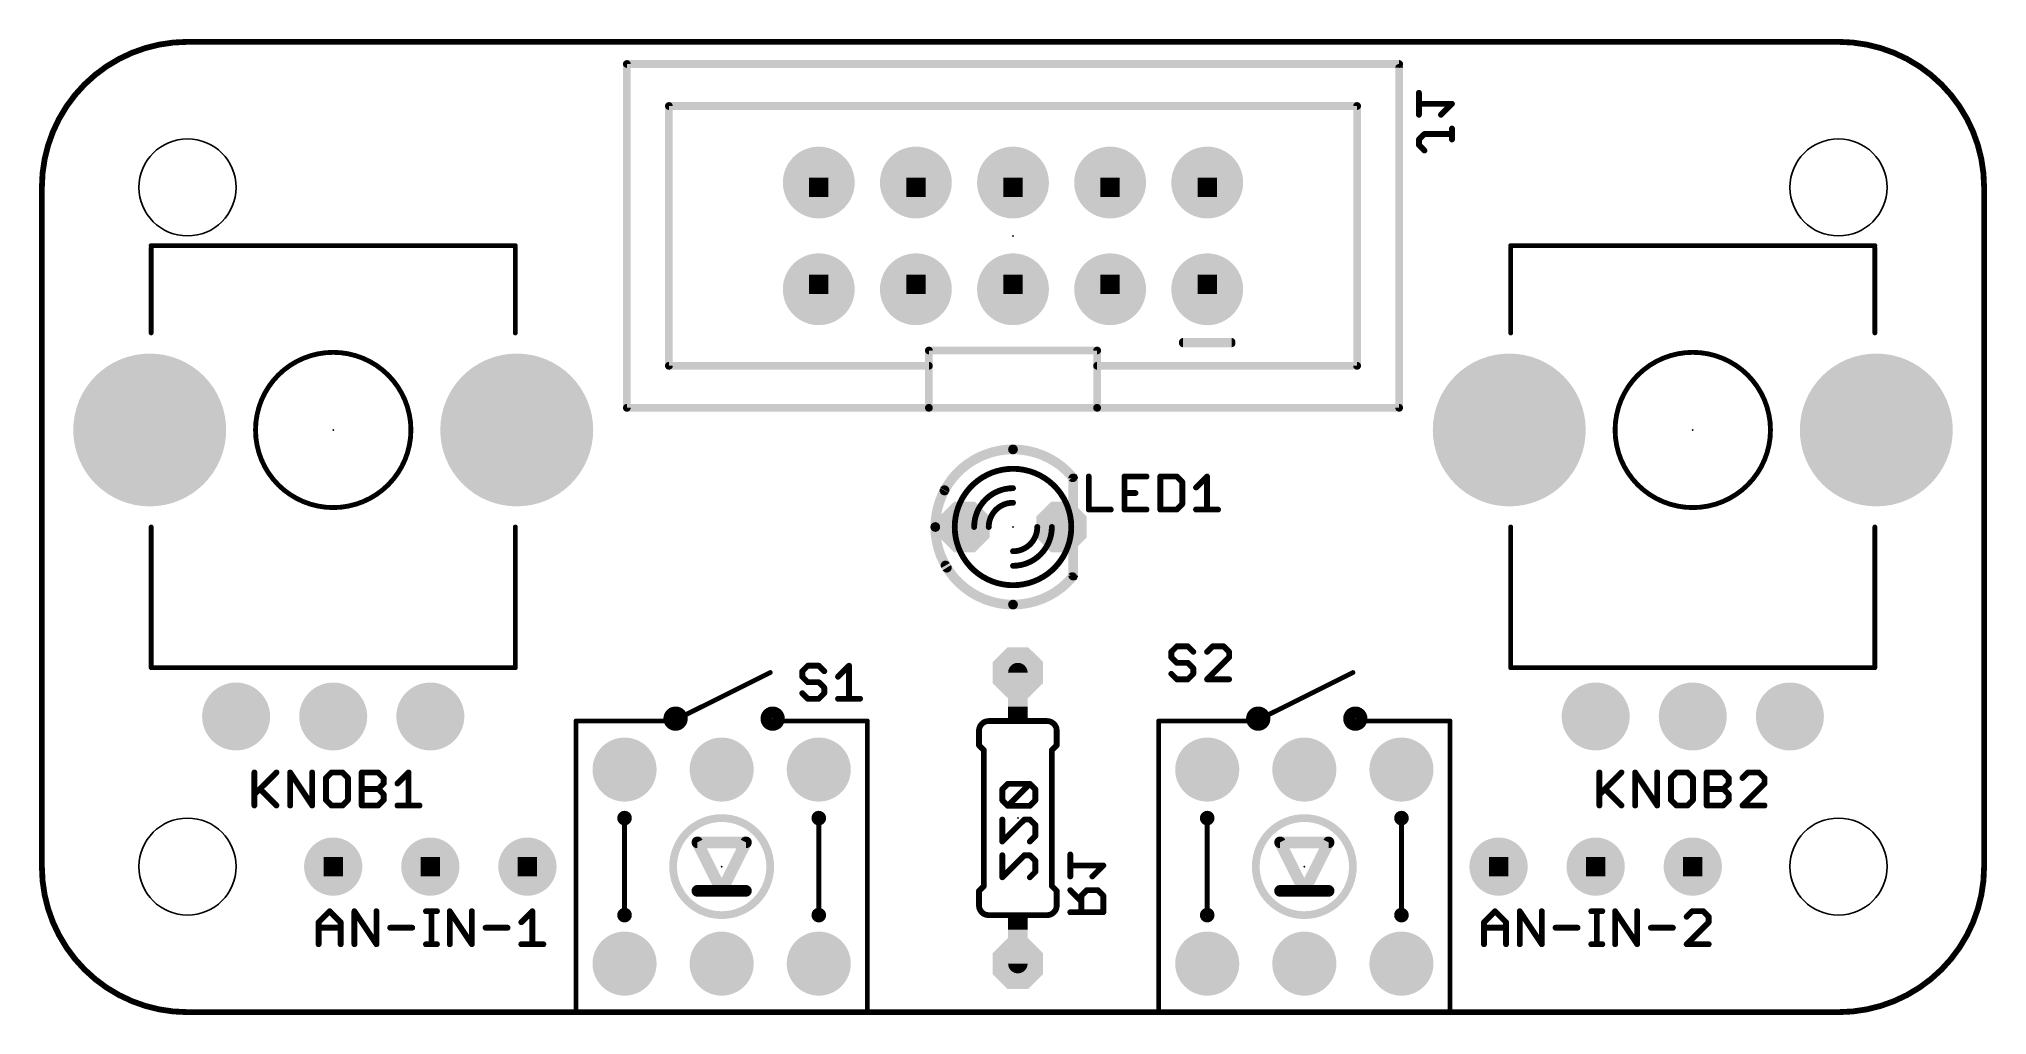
# Model space of a CAD drawing. Extents: x -0.1 to 50.9, y -0.1 to 25.5.
import ezdxf

# ---------------------------------------------------------------- set-up
doc = ezdxf.new("R2010")
doc.units = 0
for name, color, linetype in [('17', 94, 'CONTINUOUS'), ('20', 178, 'CONTINUOUS'), ('21', 250, 'CONTINUOUS'), ('22', 250, 'CONTINUOUS'), ('23', 178, 'CONTINUOUS'), ('24', 178, 'CONTINUOUS'), ('25', 250, 'CONTINUOUS'), ('26', 250, 'CONTINUOUS'), ('28', 250, 'CONTINUOUS'), ('51', 250, 'CONTINUOUS'), ('52', 250, 'CONTINUOUS')]:
    doc.layers.add(name, color=color, linetype=linetype)

# ---------------------------------------------------------------- blocks, each defined once
blk = doc.blocks.new('RECT')
blk.add_solid([(-0.5, -0.5), (0.5, -0.5), (-0.5, 0.5), (0.5, 0.5)])
blk = doc.blocks.new('ROUNDP')
at = {"const_width": 0.5}
blk.add_lwpolyline([(0, -0.25, 1), (0, 0.25, 1), (0, -0.25)], format="xyb", dxfattribs=at)
blk = doc.blocks.new('OCTAGONP')
at = {"const_width": 0.5}
blk.add_lwpolyline([(-0.25, -0.1036), (-0.25, 0.1036), (-0.1036, 0.25), (0.1036, 0.25), (0.25, 0.1036), (0.25, -0.1036), (0.1036, -0.25), (-0.1036, -0.25), (-0.25, -0.1036), (-0.25, 0.1036)], dxfattribs=at)

msp = doc.modelspace()

# ---------------------------------------------------------------- linework, layer by layer
at = {"layer": '20'}
for points, const_width in [([(3.81, 25.4, 0.4142), (0, 21.59)], 0.1524), ([(3.81, 25.4381, 1), (3.81, 25.3619)], 0.0762), ([(3.81, 25.3619, 1), (3.81, 25.4381)], 0.0762), ([(46.99, 25.4381, 1), (46.99, 25.3619)], 0.0762), ([(46.99, 25.3619, 1), (46.99, 25.4381)], 0.0762), ([(50.8, 21.59, 0.4142), (46.99, 25.4)], 0.1524), ([(0.0381, 21.59, 1), (-0.0381, 21.59)], 0.0762), ([(-0.0381, 21.59, 1), (0.0381, 21.59)], 0.0762), ([(50.8381, 21.59, 1), (50.7619, 21.59)], 0.0762), ([(50.7619, 21.59, 1), (50.8381, 21.59)], 0.0762), ([(0, 3.81, 0.4142), (3.81, 0)], 0.1524), ([(0.0381, 3.81, 1), (-0.0381, 3.81)], 0.0762), ([(-0.0381, 3.81, 1), (0.0381, 3.81)], 0.0762), ([(46.99, 0, 0.4142), (50.8, 3.81)], 0.1524), ([(50.8381, 3.81, 1), (50.7619, 3.81)], 0.0762), ([(50.7619, 3.81, 1), (50.8381, 3.81)], 0.0762), ([(3.81, 0.0381, 1), (3.81, -0.0381)], 0.0762), ([(3.81, -0.0381, 1), (3.81, 0.0381)], 0.0762), ([(46.99, 0.0381, 1), (46.99, -0.0381)], 0.0762), ([(46.99, -0.0381, 1), (46.99, 0.0381)], 0.0762)]:
    msp.add_lwpolyline(points, format="xyb", dxfattribs=dict(at, const_width=const_width))
at = {"layer": '20', "const_width": 0.1524}
for points in [[(46.99, 25.4), (3.81, 25.4)], [(0, 21.59), (0, 3.81)], [(50.8, 3.81), (50.8, 21.59)], [(3.81, 0), (46.99, 0)]]:
    msp.add_lwpolyline(points, dxfattribs=at)
at = {"layer": '20'}
for centre in [(3.81, 21.59), (46.99, 21.59), (3.81, 3.81), (46.99, 3.81)]:
    msp.add_circle(centre, 1.27, dxfattribs=at)
at = {"layer": '21'}
for points, const_width in [([(2.8893, 20.0025, 1), (2.8257, 20.0025)], 0.0635), ([(2.8575, 20.0978, 1), (2.8575, 20.0343)], 0.0635), ([(12.4143, 20.0025, 1), (12.3507, 20.0025)], 0.0635), ([(12.3825, 20.0343, 1), (12.3825, 20.0978)], 0.0635), ([(38.4175, 20.0978, 1), (38.4175, 20.0343)], 0.0635), ([(38.4493, 20.0025, 1), (38.3858, 20.0025)], 0.0635), ([(47.9743, 20.0025, 1), (47.9108, 20.0025)], 0.0635), ([(47.9425, 20.0343, 1), (47.9425, 20.0978)], 0.0635), ([(2.8257, 17.78, 1), (2.8893, 17.78)], 0.0635), ([(7.62, 13.208, 1), (7.62, 17.272, 1), (7.62, 13.208)], 0.127), ([(12.3507, 17.78, 1), (12.4143, 17.78)], 0.0635), ([(29.845, 17.5578, 1), (29.845, 17.4562)], 0.1016), ([(31.115, 17.4562, 1), (31.115, 17.5578)], 0.1016), ([(38.3858, 17.78, 1), (38.4493, 17.78)], 0.0635), ([(43.18, 13.208, 1), (43.18, 17.272, 1), (43.18, 13.208)], 0.127), ([(47.9108, 17.78, 1), (47.9743, 17.78)], 0.0635), ([(25.4, 14.732, 0.277), (23.6071, 13.6562)], 0.254), ([(26.961, 14.0009, 0.2226), (25.4, 14.732)], 0.254), ([(25.4, 14.7955, 1), (25.4, 14.6685)], 0.127), ([(25.4, 14.6685, 1), (25.4, 14.7955)], 0.127), ([(25.4, 14.224, 0.2361), (24.1808, 13.6144)], 0.1524), ([(26.6401, 13.5858, 0.2422), (25.4, 14.224)], 0.1524), ([(25.4, 14.2621, 1), (25.4, 14.1859)], 0.0762), ([(25.4, 14.1859, 1), (25.4, 14.2621)], 0.0762), ([(26.9122, 13.9602, 1), (27.0098, 14.0416)], 0.127), ([(23.5511, 13.6861, 1), (23.6631, 13.6263)], 0.127), ([(24.1503, 13.6373, 1), (24.2113, 13.5915)], 0.0762), ([(26.6091, 13.5637, 1), (26.6711, 13.6079)], 0.0762), ([(2.8893, 12.7, 1), (2.8257, 12.7)], 0.0635), ([(12.4143, 12.7, 1), (12.3507, 12.7)], 0.0635), ([(38.4493, 12.7, 1), (38.3858, 12.7)], 0.0635), ([(47.9743, 12.7, 1), (47.9108, 12.7)], 0.0635), ([(23.6357, 11.6918, 0.2691), (25.4, 10.668)], 0.254), ([(23.6908, 11.7233, 1), (23.5806, 11.6603)], 0.127), ([(24.197, 11.7644, 0.2315), (25.4, 11.176)], 0.1524), ([(24.2271, 11.7878, 1), (24.1669, 11.741)], 0.0762), ([(25.4, 11.176, 0.2315), (26.603, 11.7644)], 0.1524), ([(26.6331, 11.741, 1), (26.5729, 11.7878)], 0.0762), ([(25.4, 10.668, 0.2206), (26.9512, 11.3874)], 0.254), ([(25.4, 11.2141, 1), (25.4, 11.1379)], 0.0762), ([(25.4, 11.1379, 1), (25.4, 11.2141)], 0.0762), ([(26.9997, 11.3464, 1), (26.9027, 11.4284)], 0.127), ([(25.4, 10.7315, 1), (25.4, 10.6045)], 0.127), ([(25.4, 10.6045, 1), (25.4, 10.7315)], 0.127), ([(2.8257, 9.017, 1), (2.8893, 9.017)], 0.0635), ([(2.8575, 9.0488, 1), (2.8575, 8.9853)], 0.0635), ([(12.3507, 9.017, 1), (12.4143, 9.017)], 0.0635), ([(12.3825, 8.9853, 1), (12.3825, 9.0488)], 0.0635), ([(19.0642, 8.8616, 1), (19.0358, 8.9184)], 0.0635), ([(34.3042, 8.8616, 1), (34.2758, 8.9184)], 0.0635), ([(38.4175, 9.0488, 1), (38.4175, 8.9853)], 0.0635), ([(38.3858, 9.017, 1), (38.4493, 9.017)], 0.0635), ([(47.9108, 9.017, 1), (47.9743, 9.017)], 0.0635), ([(47.9425, 8.9853, 1), (47.9425, 9.0488)], 0.0635), ([(14.0018, 7.62, 1), (13.9383, 7.62)], 0.0635), ([(13.97, 7.6517, 1), (13.97, 7.5883)], 0.0635), ([(16.574, 7.5306, 1), (16.574, 7.8354, 1), (16.574, 7.5306)], 0.3302), ([(16.4958, 7.6484, 1), (16.5242, 7.5916)], 0.0635), ([(16.51, 7.5883, 1), (16.51, 7.6517)], 0.0635), ([(19.114, 7.5306, 1), (19.114, 7.8354, 1), (19.114, 7.5306)], 0.3302), ([(19.05, 7.6517, 1), (19.05, 7.5883)], 0.0635), ([(21.6217, 7.62, 1), (21.5583, 7.62)], 0.0635), ([(21.59, 7.5883, 1), (21.59, 7.6517)], 0.0635), ([(29.2417, 7.62, 1), (29.1783, 7.62)], 0.0635), ([(29.21, 7.6517, 1), (29.21, 7.5883)], 0.0635), ([(31.814, 7.5306, 1), (31.814, 7.8354, 1), (31.814, 7.5306)], 0.3302), ([(31.7358, 7.6484, 1), (31.7642, 7.5916)], 0.0635), ([(31.75, 7.5883, 1), (31.75, 7.6517)], 0.0635), ([(34.354, 7.5306, 1), (34.354, 7.8354, 1), (34.354, 7.5306)], 0.3302), ([(34.29, 7.6517, 1), (34.29, 7.5883)], 0.0635), ([(36.8618, 7.62, 1), (36.7982, 7.62)], 0.0635), ([(36.83, 7.5883, 1), (36.83, 7.6517)], 0.0635), ([(15.24, 4.953, 1), (15.24, 5.207, 1), (15.24, 4.953)], 0.127), ([(15.2718, 5.08, 1), (15.2082, 5.08)], 0.0635), ([(17.78, 2.54, 1), (17.78, 5.08, 1), (17.78, 2.54)], 0.2032), ([(20.32, 4.953, 1), (20.32, 5.207, 1), (20.32, 4.953)], 0.127), ([(20.3517, 5.08, 1), (20.2883, 5.08)], 0.0635), ([(30.48, 4.953, 1), (30.48, 5.207, 1), (30.48, 4.953)], 0.127), ([(30.5117, 5.08, 1), (30.4483, 5.08)], 0.0635), ([(33.02, 2.54, 1), (33.02, 5.08, 1), (33.02, 2.54)], 0.2032), ([(35.56, 4.953, 1), (35.56, 5.207, 1), (35.56, 4.953)], 0.127), ([(35.5918, 5.08, 1), (35.5282, 5.08)], 0.0635), ([(17.145, 4.5212, 1), (17.145, 4.3688)], 0.1524), ([(17.2132, 4.4791, 1), (17.0768, 4.4109)], 0.1524), ([(18.4832, 4.4109, 1), (18.3468, 4.4791)], 0.1524), ([(18.415, 4.3688, 1), (18.415, 4.5212)], 0.1524), ([(32.385, 4.5212, 1), (32.385, 4.3688)], 0.1524), ([(32.4532, 4.4791, 1), (32.3168, 4.4109)], 0.1524), ([(33.7232, 4.4109, 1), (33.5868, 4.4791)], 0.1524), ([(33.655, 4.3688, 1), (33.655, 4.5212)], 0.1524), ([(17.145, 3.2512, 1), (17.145, 3.0988)], 0.1524), ([(17.78, 3.2512, 1), (17.78, 3.0988)], 0.1524), ([(17.7118, 3.2091, 1), (17.8482, 3.1409)], 0.1524), ([(17.7118, 3.1409, 1), (17.8482, 3.2091)], 0.1524), ([(17.78, 3.0988, 1), (17.78, 3.2512)], 0.1524), ([(18.415, 3.0988, 1), (18.415, 3.2512)], 0.1524), ([(32.385, 3.2512, 1), (32.385, 3.0988)], 0.1524), ([(33.02, 3.2512, 1), (33.02, 3.0988)], 0.1524), ([(32.9518, 3.2091, 1), (33.0882, 3.1409)], 0.1524), ([(32.9518, 3.1409, 1), (33.0882, 3.2091)], 0.1524), ([(33.02, 3.0988, 1), (33.02, 3.2512)], 0.1524), ([(33.655, 3.0988, 1), (33.655, 3.2512)], 0.1524), ([(15.24, 2.413, 1), (15.24, 2.667, 1), (15.24, 2.413)], 0.127), ([(15.2082, 2.54, 1), (15.2718, 2.54)], 0.0635), ([(20.32, 2.413, 1), (20.32, 2.667, 1), (20.32, 2.413)], 0.127), ([(20.2883, 2.54, 1), (20.3517, 2.54)], 0.0635), ([(30.48, 2.413, 1), (30.48, 2.667, 1), (30.48, 2.413)], 0.127), ([(30.4483, 2.54, 1), (30.5117, 2.54)], 0.0635), ([(35.56, 2.413, 1), (35.56, 2.667, 1), (35.56, 2.413)], 0.127), ([(35.5282, 2.54, 1), (35.5918, 2.54)], 0.0635), ([(13.97, 0.0318, 1), (13.97, -0.0318)], 0.0635), ([(13.9383, 0, 1), (14.0018, 0)], 0.0635), ([(21.5583, 0, 1), (21.6217, 0)], 0.0635), ([(21.59, -0.0318, 1), (21.59, 0.0318)], 0.0635), ([(29.21, 0.0318, 1), (29.21, -0.0318)], 0.0635), ([(29.1783, 0, 1), (29.2417, 0)], 0.0635), ([(36.7982, 0, 1), (36.8618, 0)], 0.0635), ([(36.83, -0.0318, 1), (36.83, 0.0318)], 0.0635)]:
    msp.add_lwpolyline(points, format="xyb", dxfattribs=dict(at, const_width=const_width))
for points, const_width in [([(12.3825, 20.066), (2.8575, 20.066)], 0.127), ([(2.8575, 17.78), (2.8575, 20.0025)], 0.127), ([(12.3825, 17.78), (12.3825, 20.0025)], 0.127), ([(47.9425, 20.066), (38.4175, 20.066)], 0.127), ([(38.4175, 17.78), (38.4175, 20.0025)], 0.127), ([(47.9425, 17.78), (47.9425, 20.0025)], 0.127), ([(31.115, 17.507), (29.845, 17.507)], 0.2032), ([(2.8575, 9.017), (2.8575, 12.7)], 0.127), ([(12.3825, 9.017), (12.3825, 12.7)], 0.127), ([(38.4175, 9.017), (38.4175, 12.7)], 0.127), ([(47.9425, 9.017), (47.9425, 12.7)], 0.127), ([(2.8575, 9.017), (12.3825, 9.017)], 0.127), ([(16.51, 7.62), (19.05, 8.89)], 0.127), ([(31.75, 7.62), (34.29, 8.89)], 0.127), ([(38.4175, 9.017), (47.9425, 9.017)], 0.127), ([(13.97, 7.62), (13.97, 0)], 0.127), ([(13.97, 7.62), (16.51, 7.62)], 0.127), ([(19.05, 7.62), (21.59, 7.62)], 0.127), ([(21.59, 0), (21.59, 7.62)], 0.127), ([(29.21, 7.62), (29.21, 0)], 0.127), ([(29.21, 7.62), (31.75, 7.62)], 0.127), ([(34.29, 7.62), (36.83, 7.62)], 0.127), ([(36.83, 0), (36.83, 7.62)], 0.127), ([(15.24, 5.08), (15.24, 2.54)], 0.127), ([(20.32, 5.08), (20.32, 2.54)], 0.127), ([(30.48, 5.08), (30.48, 2.54)], 0.127), ([(35.56, 5.08), (35.56, 2.54)], 0.127), ([(18.415, 4.445), (17.145, 4.445)], 0.3048), ([(17.145, 4.445), (17.78, 3.175)], 0.3048), ([(17.78, 3.175), (18.415, 4.445)], 0.3048), ([(33.655, 4.445), (32.385, 4.445)], 0.3048), ([(32.385, 4.445), (33.02, 3.175)], 0.3048), ([(33.02, 3.175), (33.655, 4.445)], 0.3048), ([(17.78, 3.175), (17.145, 3.175)], 0.3048), ([(18.415, 3.175), (17.78, 3.175)], 0.3048), ([(33.02, 3.175), (32.385, 3.175)], 0.3048), ([(33.655, 3.175), (33.02, 3.175)], 0.3048), ([(21.59, 0), (13.97, 0)], 0.127), ([(36.83, 0), (29.21, 0)], 0.127)]:
    msp.add_lwpolyline(points, dxfattribs=dict(at, const_width=const_width))
at = {"layer": '22'}
for points, const_width in [([(35.5, 24.82), (15.3, 24.82)], 0.2032), ([(15.3, 24.82), (15.3, 15.82)], 0.2032), ([(35.5, 15.82), (35.5, 24.72)], 0.2032), ([(27.6, 17.32), (23.2, 17.32)], 0.2032), ([(23.2, 17.32), (23.2, 15.82)], 0.2032), ([(27.6, 15.82), (27.6, 17.32)], 0.2032), ([(31.115, 17.545), (29.845, 17.545)], 0.2032), ([(15.3, 15.82), (23.2, 15.82)], 0.2032), ([(23.2, 15.82), (27.6, 15.82)], 0.2032), ([(27.6, 15.82), (35.5, 15.82)], 0.2032), ([(24.765, 7.62), (26.289, 7.62)], 0.1524), ([(24.511, 7.366), (24.511, 6.985)], 0.1524), ([(26.543, 7.366), (26.543, 6.985)], 0.1524), ([(24.638, 6.858), (24.511, 6.985)], 0.1524), ([(24.638, 6.858), (24.638, 3.302)], 0.1524), ([(26.416, 6.858), (26.543, 6.985)], 0.1524), ([(26.416, 6.858), (26.416, 3.302)], 0.1524), ([(24.638, 3.302), (24.511, 3.175)], 0.1524), ([(24.511, 2.794), (24.511, 3.175)], 0.1524), ([(26.416, 3.302), (26.543, 3.175)], 0.1524), ([(26.543, 2.794), (26.543, 3.175)], 0.1524), ([(24.765, 2.54), (26.289, 2.54)], 0.1524)]:
    msp.add_lwpolyline(points, dxfattribs=dict(at, const_width=const_width))
for points, const_width in [([(15.3, 24.8708, 1), (15.3, 24.7692)], 0.1016), ([(15.3508, 24.82, 1), (15.2492, 24.82)], 0.1016), ([(35.5508, 24.72, 1), (35.4492, 24.72)], 0.1016), ([(35.5, 24.7692, 1), (35.5, 24.8708)], 0.1016), ([(23.2, 17.3708, 1), (23.2, 17.2692)], 0.1016), ([(23.2508, 17.32, 1), (23.1492, 17.32)], 0.1016), ([(27.6508, 17.32, 1), (27.5492, 17.32)], 0.1016), ([(27.6, 17.2692, 1), (27.6, 17.3708)], 0.1016), ([(29.845, 17.5958, 1), (29.845, 17.4942)], 0.1016), ([(31.115, 17.4942, 1), (31.115, 17.5958)], 0.1016), ([(15.3, 15.8708, 1), (15.3, 15.7692)], 0.1016), ([(15.2492, 15.82, 1), (15.3508, 15.82)], 0.1016), ([(23.2, 15.8708, 1), (23.2, 15.7692)], 0.1016), ([(23.1492, 15.82, 1), (23.2508, 15.82)], 0.1016), ([(23.2, 15.7692, 1), (23.2, 15.8708)], 0.1016), ([(27.6, 15.8708, 1), (27.6, 15.7692)], 0.1016), ([(27.5492, 15.82, 1), (27.6508, 15.82)], 0.1016), ([(27.6, 15.7692, 1), (27.6, 15.8708)], 0.1016), ([(35.4492, 15.82, 1), (35.5508, 15.82)], 0.1016), ([(35.5, 15.7692, 1), (35.5, 15.8708)], 0.1016), ([(24.765, 7.62, 0.4142), (24.511, 7.366)], 0.1524), ([(24.765, 7.6581, 1), (24.765, 7.5819)], 0.0762), ([(24.765, 7.5819, 1), (24.765, 7.6581)], 0.0762), ([(26.543, 7.366, 0.4142), (26.289, 7.62)], 0.1524), ([(26.289, 7.6581, 1), (26.289, 7.5819)], 0.0762), ([(26.289, 7.5819, 1), (26.289, 7.6581)], 0.0762), ([(24.5491, 7.366, 1), (24.4729, 7.366)], 0.0762), ([(24.4729, 7.366, 1), (24.5491, 7.366)], 0.0762), ([(26.5811, 7.366, 1), (26.5049, 7.366)], 0.0762), ([(26.5049, 7.366, 1), (26.5811, 7.366)], 0.0762), ([(24.4729, 6.985, 1), (24.5491, 6.985)], 0.0762), ([(24.5379, 7.0119, 1), (24.4841, 6.9581)], 0.0762), ([(24.6761, 6.858, 1), (24.5999, 6.858)], 0.0762), ([(24.6111, 6.8311, 1), (24.6649, 6.8849)], 0.0762), ([(26.4541, 6.858, 1), (26.3779, 6.858)], 0.0762), ([(26.3891, 6.8849, 1), (26.4429, 6.8311)], 0.0762), ([(26.5049, 6.985, 1), (26.5811, 6.985)], 0.0762), ([(26.5699, 6.9581, 1), (26.5161, 7.0119)], 0.0762), ([(24.5491, 3.175, 1), (24.4729, 3.175)], 0.0762), ([(24.4841, 3.2019, 1), (24.5379, 3.1481)], 0.0762), ([(24.5999, 3.302, 1), (24.6761, 3.302)], 0.0762), ([(24.6649, 3.2751, 1), (24.6111, 3.3289)], 0.0762), ([(26.3779, 3.302, 1), (26.4541, 3.302)], 0.0762), ([(26.4429, 3.3289, 1), (26.3891, 3.2751)], 0.0762), ([(26.5811, 3.175, 1), (26.5049, 3.175)], 0.0762), ([(26.5161, 3.1481, 1), (26.5699, 3.2019)], 0.0762), ([(24.511, 2.794, 0.4142), (24.765, 2.54)], 0.1524), ([(24.5491, 2.794, 1), (24.4729, 2.794)], 0.0762), ([(24.4729, 2.794, 1), (24.5491, 2.794)], 0.0762), ([(24.765, 2.5781, 1), (24.765, 2.5019)], 0.0762), ([(24.765, 2.5019, 1), (24.765, 2.5781)], 0.0762), ([(26.289, 2.54, 0.4142), (26.543, 2.794)], 0.1524), ([(26.289, 2.5781, 1), (26.289, 2.5019)], 0.0762), ([(26.289, 2.5019, 1), (26.289, 2.5781)], 0.0762), ([(26.5811, 2.794, 1), (26.5049, 2.794)], 0.0762), ([(26.5049, 2.794, 1), (26.5811, 2.794)], 0.0762)]:
    msp.add_lwpolyline(points, format="xyb", dxfattribs=dict(at, const_width=const_width))
at = {"layer": '23'}
for p in [(7.62, 15.24), (43.18, 15.24), (25.4, 12.7), (7.62, 3.81), (17.78, 3.81), (33.02, 3.81), (38.1, 3.81)]:
    msp.add_point(p, dxfattribs=at)
at = {"layer": '24'}
for p in [(25.4, 20.32), (25.527, 5.08)]:
    msp.add_point(p, dxfattribs=at)
at = {"layer": '25', "const_width": 0.1524}
for points in [[(27.3812, 14.0215), (27.3812, 13.1572)], [(28.8929, 14.0215), (28.3167, 14.0215)], [(28.3167, 14.0215), (28.3167, 13.1572)], [(29.2522, 14.0215), (29.2522, 13.1572)], [(29.6844, 14.0215), (29.2522, 14.0215)], [(29.8285, 13.8775), (29.6844, 14.0215)], [(29.8285, 13.3013), (29.8285, 13.8775)], [(30.1878, 13.7334), (30.4759, 14.0215)], [(30.4759, 14.0215), (30.4759, 13.1572)], [(28.3167, 13.5894), (28.6048, 13.5894)], [(29.6844, 13.1572), (29.8285, 13.3013)], [(27.3812, 13.1572), (27.9574, 13.1572)], [(28.3167, 13.1572), (28.8929, 13.1572)], [(29.2522, 13.1572), (29.6844, 13.1572)], [(30.1878, 13.1572), (30.764, 13.1572)], [(29.6843, 9.5765), (29.5402, 9.4325)], [(29.5402, 9.4325), (29.5402, 9.2884)], [(29.5402, 9.2884), (29.6843, 9.1444)], [(29.9724, 9.5765), (29.6843, 9.5765)], [(29.6843, 9.1444), (29.9724, 9.1444)], [(30.1164, 9.4325), (29.9724, 9.5765)], [(29.9724, 9.1444), (30.1164, 9.0003)], [(30.6198, 9.5765), (30.4757, 9.4325)], [(30.4757, 8.7122), (31.0519, 9.2884)], [(30.9079, 9.5765), (30.6198, 9.5765)], [(31.0519, 9.4325), (30.9079, 9.5765)], [(31.0519, 9.2884), (31.0519, 9.4325)], [(20.0323, 9.0685), (19.8882, 8.9245)], [(19.8882, 8.9245), (19.8882, 8.7804)], [(19.8882, 8.7804), (20.0323, 8.6364)], [(20.3204, 9.0685), (20.0323, 9.0685)], [(20.0323, 8.6364), (20.3204, 8.6364)], [(20.4644, 8.9245), (20.3204, 9.0685)], [(20.3204, 8.6364), (20.4644, 8.4923)], [(20.8237, 8.7804), (21.1118, 9.0685)], [(21.1118, 9.0685), (21.1118, 8.2042)], [(29.6843, 8.7122), (29.5402, 8.8563)], [(29.9724, 8.7122), (29.6843, 8.7122)], [(30.1164, 8.8563), (29.9724, 8.7122)], [(30.1164, 9.0003), (30.1164, 8.8563)], [(31.0519, 8.7122), (30.4757, 8.7122)], [(20.0323, 8.2042), (19.8882, 8.3483)], [(20.3204, 8.2042), (20.0323, 8.2042)], [(20.4644, 8.3483), (20.3204, 8.2042)], [(20.4644, 8.4923), (20.4644, 8.3483)], [(20.8237, 8.2042), (21.3999, 8.2042)], [(5.5586, 6.2745), (5.5586, 5.4102)], [(5.5586, 5.6983), (6.1348, 6.2745)], [(6.4941, 5.4102), (6.4941, 6.2745)], [(6.4941, 6.2745), (7.0703, 5.4102)], [(7.0703, 5.4102), (7.0703, 6.2745)], [(7.5737, 6.2745), (7.4296, 6.1305)], [(7.4296, 6.1305), (7.4296, 5.5543)], [(7.8618, 6.2745), (7.5737, 6.2745)], [(8.0059, 6.1305), (7.8618, 6.2745)], [(8.0059, 5.5543), (8.0059, 6.1305)], [(8.3652, 5.4102), (8.3652, 6.2745)], [(8.3652, 6.2745), (8.7973, 6.2745)], [(8.7973, 6.2745), (8.9414, 6.1305)], [(8.9414, 6.1305), (8.9414, 5.9864)], [(9.3007, 5.9864), (9.5888, 6.2745)], [(9.5888, 6.2745), (9.5888, 5.4102)], [(40.7376, 6.2745), (40.7376, 5.4102)], [(40.7376, 5.6983), (41.3138, 6.2745)], [(41.6731, 5.4102), (41.6731, 6.2745)], [(41.6731, 6.2745), (42.2493, 5.4102)], [(42.2493, 5.4102), (42.2493, 6.2745)], [(42.7527, 6.2745), (42.6086, 6.1305)], [(42.6086, 6.1305), (42.6086, 5.5543)], [(43.0408, 6.2745), (42.7527, 6.2745)], [(43.1849, 6.1305), (43.0408, 6.2745)], [(43.1849, 5.5543), (43.1849, 6.1305)], [(43.5442, 5.4102), (43.5442, 6.2745)], [(43.5442, 6.2745), (43.9763, 6.2745)], [(43.9763, 6.2745), (44.1204, 6.1305)], [(44.1204, 6.1305), (44.1204, 5.9864)], [(44.6237, 6.2745), (44.4797, 6.1305)], [(44.9118, 6.2745), (44.6237, 6.2745)], [(45.0559, 6.1305), (44.9118, 6.2745)], [(45.0559, 5.9864), (45.0559, 6.1305)], [(5.7027, 5.8424), (6.1348, 5.4102)], [(7.4296, 5.5543), (7.5737, 5.4102)], [(7.8618, 5.4102), (8.0059, 5.5543)], [(8.3652, 5.8424), (8.7973, 5.8424)], [(8.9414, 5.9864), (8.7973, 5.8424)], [(8.7973, 5.8424), (8.9414, 5.6983)], [(8.9414, 5.5543), (8.7973, 5.4102)], [(8.9414, 5.6983), (8.9414, 5.5543)], [(40.8817, 5.8424), (41.3138, 5.4102)], [(42.6086, 5.5543), (42.7527, 5.4102)], [(43.0408, 5.4102), (43.1849, 5.5543)], [(43.5442, 5.8424), (43.9763, 5.8424)], [(44.1204, 5.9864), (43.9763, 5.8424)], [(43.9763, 5.8424), (44.1204, 5.6983)], [(44.1204, 5.5543), (43.9763, 5.4102)], [(44.1204, 5.6983), (44.1204, 5.5543)], [(44.4797, 5.4102), (45.0559, 5.9864)], [(7.5737, 5.4102), (7.8618, 5.4102)], [(8.7973, 5.4102), (8.3652, 5.4102)], [(9.3007, 5.4102), (9.8769, 5.4102)], [(42.7527, 5.4102), (43.0408, 5.4102)], [(43.9763, 5.4102), (43.5442, 5.4102)], [(45.0559, 5.4102), (44.4797, 5.4102)], [(7.239, 2.3542), (7.5271, 2.6423)], [(7.5271, 2.6423), (7.8152, 2.3542)], [(8.1745, 1.778), (8.1745, 2.6423)], [(8.1745, 2.6423), (8.7507, 1.778)], [(8.7507, 1.778), (8.7507, 2.6423)], [(10.0456, 2.6423), (10.3337, 2.6423)], [(10.1896, 1.778), (10.1896, 2.6423)], [(10.6692, 1.778), (10.6692, 2.6423)], [(10.6692, 2.6423), (11.2455, 1.778)], [(11.2455, 1.778), (11.2455, 2.6423)], [(12.5403, 2.3542), (12.8284, 2.6423)], [(12.8284, 2.6423), (12.8284, 1.778)], [(37.719, 2.3542), (38.0071, 2.6423)], [(38.0071, 2.6423), (38.2952, 2.3542)], [(38.6545, 1.778), (38.6545, 2.6423)], [(38.6545, 2.6423), (39.2307, 1.778)], [(39.2307, 1.778), (39.2307, 2.6423)], [(40.5256, 2.6423), (40.8137, 2.6423)], [(40.6696, 1.778), (40.6696, 2.6423)], [(41.1492, 1.778), (41.1492, 2.6423)], [(41.1492, 2.6423), (41.7255, 1.778)], [(41.7255, 1.778), (41.7255, 2.6423)], [(43.1643, 2.6423), (43.0203, 2.4983)], [(43.4524, 2.6423), (43.1643, 2.6423)], [(43.5965, 2.4983), (43.4524, 2.6423)], [(43.5965, 2.3542), (43.5965, 2.4983)], [(7.239, 1.778), (7.239, 2.3542)], [(7.239, 2.2102), (7.8152, 2.2102)], [(7.8152, 2.3542), (7.8152, 1.778)], [(9.11, 2.2102), (9.6863, 2.2102)], [(11.6048, 2.2102), (12.181, 2.2102)], [(37.719, 1.778), (37.719, 2.3542)], [(37.719, 2.2102), (38.2952, 2.2102)], [(38.2952, 2.3542), (38.2952, 1.778)], [(39.59, 2.2102), (40.1663, 2.2102)], [(42.0848, 2.2102), (42.661, 2.2102)], [(43.0203, 1.778), (43.5965, 2.3542)], [(10.0456, 1.778), (10.3337, 1.778)], [(12.5403, 1.778), (13.1165, 1.778)], [(40.5256, 1.778), (40.8137, 1.778)], [(43.5965, 1.778), (43.0203, 1.778)]]:
    msp.add_lwpolyline(points, dxfattribs=at)
at = {"layer": '25', "const_width": 0.0762}
for points in [[(27.4193, 14.0215, 1), (27.3431, 14.0215)], [(28.3167, 14.0596, 1), (28.3167, 13.9834)], [(28.3548, 14.0215, 1), (28.2786, 14.0215)], [(28.8929, 13.9834, 1), (28.8929, 14.0596)], [(29.2903, 14.0215, 1), (29.2141, 14.0215)], [(29.2522, 14.0596, 1), (29.2522, 13.9834)], [(29.7113, 14.0485, 1), (29.6575, 13.9946)], [(29.6844, 13.9834, 1), (29.6844, 14.0596)], [(29.8666, 13.8775, 1), (29.7904, 13.8775)], [(29.8015, 13.8505, 1), (29.8554, 13.9044)], [(30.1608, 13.7604, 1), (30.2147, 13.7065)], [(30.514, 14.0215, 1), (30.4378, 14.0215)], [(30.5028, 13.9946, 1), (30.4489, 14.0485)], [(28.3167, 13.6275, 1), (28.3167, 13.5513)], [(28.6048, 13.5513, 1), (28.6048, 13.6275)], [(29.7904, 13.3013, 1), (29.8666, 13.3013)], [(29.8554, 13.2743, 1), (29.8015, 13.3282)], [(27.3812, 13.1953, 1), (27.3812, 13.1191)], [(27.3431, 13.1572, 1), (27.4193, 13.1572)], [(27.9574, 13.1191, 1), (27.9574, 13.1953)], [(28.3167, 13.1953, 1), (28.3167, 13.1191)], [(28.2786, 13.1572, 1), (28.3548, 13.1572)], [(28.8929, 13.1191, 1), (28.8929, 13.1953)], [(29.2522, 13.1953, 1), (29.2522, 13.1191)], [(29.2141, 13.1572, 1), (29.2903, 13.1572)], [(29.6575, 13.1841, 1), (29.7113, 13.1303)], [(29.6844, 13.1191, 1), (29.6844, 13.1953)], [(30.1878, 13.1953, 1), (30.1878, 13.1191)], [(30.4378, 13.1572, 1), (30.514, 13.1572)], [(30.764, 13.1191, 1), (30.764, 13.1953)], [(29.5783, 9.4325, 1), (29.5021, 9.4325)], [(29.5133, 9.4594, 1), (29.5671, 9.4055)], [(29.5671, 9.3154, 1), (29.5133, 9.2615)], [(29.5021, 9.2884, 1), (29.5783, 9.2884)], [(29.6843, 9.6146, 1), (29.6843, 9.5384)], [(29.6843, 9.1825, 1), (29.6843, 9.1063)], [(29.7112, 9.5496, 1), (29.6573, 9.6035)], [(29.6573, 9.1174, 1), (29.7112, 9.1713)], [(29.9993, 9.6035, 1), (29.9454, 9.5496)], [(29.9993, 9.1713, 1), (29.9454, 9.1174)], [(29.9724, 9.5384, 1), (29.9724, 9.6146)], [(29.9724, 9.1063, 1), (29.9724, 9.1825)], [(30.0895, 9.4055, 1), (30.1434, 9.4594)], [(30.4488, 9.4594, 1), (30.5027, 9.4055)], [(30.6198, 9.6146, 1), (30.6198, 9.5384)], [(30.6467, 9.5496, 1), (30.5928, 9.6035)], [(30.9348, 9.6035, 1), (30.8809, 9.5496)], [(30.9079, 9.5384, 1), (30.9079, 9.6146)], [(31.09, 9.4325, 1), (31.0138, 9.4325)], [(31.0138, 9.2884, 1), (31.09, 9.2884)], [(31.025, 9.4055, 1), (31.0789, 9.4594)], [(31.0789, 9.2615, 1), (31.025, 9.3154)], [(19.9263, 8.9245, 1), (19.8501, 8.9245)], [(19.8613, 8.9514, 1), (19.9151, 8.8975)], [(19.9151, 8.8074, 1), (19.8613, 8.7535)], [(19.8501, 8.7804, 1), (19.9263, 8.7804)], [(20.0323, 9.1066, 1), (20.0323, 9.0304)], [(20.0323, 8.6745, 1), (20.0323, 8.5983)], [(20.0592, 9.0416, 1), (20.0053, 9.0955)], [(20.0053, 8.6094, 1), (20.0592, 8.6633)], [(20.3473, 9.0955, 1), (20.2934, 9.0416)], [(20.3473, 8.6633, 1), (20.2934, 8.6094)], [(20.3204, 9.0304, 1), (20.3204, 9.1066)], [(20.3204, 8.5983, 1), (20.3204, 8.6745)], [(20.4375, 8.8975, 1), (20.4914, 8.9514)], [(20.7968, 8.8074, 1), (20.8507, 8.7535)], [(21.1499, 9.0685, 1), (21.0737, 9.0685)], [(21.1388, 9.0416, 1), (21.0849, 9.0955)], [(29.5671, 8.8832, 1), (29.5133, 8.8293)], [(29.6843, 8.7503, 1), (29.6843, 8.6741)], [(29.6573, 8.6853, 1), (29.7112, 8.7391)], [(29.9454, 8.7391, 1), (29.9993, 8.6853)], [(29.9724, 8.6741, 1), (29.9724, 8.7503)], [(30.1545, 9.0003, 1), (30.0783, 9.0003)], [(30.0783, 8.8563, 1), (30.1545, 8.8563)], [(30.0895, 8.9734, 1), (30.1434, 9.0273)], [(30.1434, 8.8293, 1), (30.0895, 8.8832)], [(30.4757, 8.7503, 1), (30.4757, 8.6741)], [(30.4488, 8.7391, 1), (30.5027, 8.6853)], [(31.0519, 8.6741, 1), (31.0519, 8.7503)], [(19.9151, 8.3752, 1), (19.8613, 8.3213)], [(20.0323, 8.2423, 1), (20.0323, 8.1661)], [(20.0053, 8.1773, 1), (20.0592, 8.2311)], [(20.2934, 8.2311, 1), (20.3473, 8.1773)], [(20.3204, 8.1661, 1), (20.3204, 8.2423)], [(20.5025, 8.4923, 1), (20.4263, 8.4923)], [(20.4263, 8.3483, 1), (20.5025, 8.3483)], [(20.4375, 8.4654, 1), (20.4914, 8.5193)], [(20.4914, 8.3213, 1), (20.4375, 8.3752)], [(20.8237, 8.2423, 1), (20.8237, 8.1661)], [(21.0737, 8.2042, 1), (21.1499, 8.2042)], [(21.3999, 8.1661, 1), (21.3999, 8.2423)], [(5.5967, 6.2745, 1), (5.5205, 6.2745)], [(6.1618, 6.2476, 1), (6.1079, 6.3015)], [(6.5258, 6.2957, 1), (6.4624, 6.2534)], [(6.5322, 6.2745, 1), (6.456, 6.2745)], [(7.1084, 6.2745, 1), (7.0322, 6.2745)], [(7.4677, 6.1305, 1), (7.3915, 6.1305)], [(7.4027, 6.1574, 1), (7.4566, 6.1035)], [(7.5737, 6.3126, 1), (7.5737, 6.2364)], [(7.6006, 6.2476, 1), (7.5468, 6.3015)], [(7.8888, 6.3015, 1), (7.8349, 6.2476)], [(7.8618, 6.2364, 1), (7.8618, 6.3126)], [(8.044, 6.1305, 1), (7.9678, 6.1305)], [(7.9789, 6.1035, 1), (8.0328, 6.1574)], [(8.4033, 6.2745, 1), (8.3271, 6.2745)], [(8.3652, 6.3126, 1), (8.3652, 6.2364)], [(8.8243, 6.3015, 1), (8.7704, 6.2476)], [(8.7973, 6.2364, 1), (8.7973, 6.3126)], [(8.9795, 6.1305, 1), (8.9033, 6.1305)], [(8.9144, 6.1035, 1), (8.9683, 6.1574)], [(9.6269, 6.2745, 1), (9.5507, 6.2745)], [(9.6157, 6.2476, 1), (9.5618, 6.3015)], [(40.7757, 6.2745, 1), (40.6995, 6.2745)], [(41.3408, 6.2476, 1), (41.2869, 6.3015)], [(41.7048, 6.2957, 1), (41.6414, 6.2534)], [(41.7112, 6.2745, 1), (41.635, 6.2745)], [(42.2874, 6.2745, 1), (42.2112, 6.2745)], [(42.6467, 6.1305, 1), (42.5705, 6.1305)], [(42.5817, 6.1574, 1), (42.6356, 6.1035)], [(42.7527, 6.3126, 1), (42.7527, 6.2364)], [(42.7796, 6.2476, 1), (42.7258, 6.3015)], [(43.0678, 6.3015, 1), (43.0139, 6.2476)], [(43.0408, 6.2364, 1), (43.0408, 6.3126)], [(43.223, 6.1305, 1), (43.1468, 6.1305)], [(43.1579, 6.1035, 1), (43.2118, 6.1574)], [(43.5823, 6.2745, 1), (43.5061, 6.2745)], [(43.5442, 6.3126, 1), (43.5442, 6.2364)], [(44.0033, 6.3015, 1), (43.9494, 6.2476)], [(43.9763, 6.2364, 1), (43.9763, 6.3126)], [(44.1585, 6.1305, 1), (44.0823, 6.1305)], [(44.0934, 6.1035, 1), (44.1473, 6.1574)], [(44.4527, 6.1574, 1), (44.5066, 6.1035)], [(44.6237, 6.3126, 1), (44.6237, 6.2364)], [(44.6507, 6.2476, 1), (44.5968, 6.3015)], [(44.9388, 6.3015, 1), (44.8849, 6.2476)], [(44.9118, 6.2364, 1), (44.9118, 6.3126)], [(45.094, 6.1305, 1), (45.0178, 6.1305)], [(45.029, 6.1035, 1), (45.0828, 6.1574)], [(5.5317, 5.7253, 1), (5.5855, 5.6714)], [(5.7296, 5.8693, 1), (5.6757, 5.8154)], [(7.4566, 5.5812, 1), (7.4027, 5.5273)], [(8.0328, 5.5273, 1), (7.9789, 5.5812)], [(8.3652, 5.8805, 1), (8.3652, 5.8043)], [(8.8243, 5.8693, 1), (8.7704, 5.8154)], [(8.7704, 5.8693, 1), (8.8243, 5.8154)], [(8.7973, 5.8043, 1), (8.7973, 5.8805)], [(8.9033, 5.9864, 1), (8.9795, 5.9864)], [(8.9795, 5.6983, 1), (8.9033, 5.6983)], [(8.9683, 5.9595, 1), (8.9144, 6.0134)], [(8.9144, 5.6714, 1), (8.9683, 5.7253)], [(8.9683, 5.5273, 1), (8.9144, 5.5812)], [(9.2737, 6.0134, 1), (9.3276, 5.9595)], [(40.7107, 5.7253, 1), (40.7645, 5.6714)], [(40.9086, 5.8693, 1), (40.8547, 5.8154)], [(42.6356, 5.5812, 1), (42.5817, 5.5273)], [(43.2118, 5.5273, 1), (43.1579, 5.5812)], [(43.5442, 5.8805, 1), (43.5442, 5.8043)], [(44.0033, 5.8693, 1), (43.9494, 5.8154)], [(43.9494, 5.8693, 1), (44.0033, 5.8154)], [(43.9763, 5.8043, 1), (43.9763, 5.8805)], [(44.0823, 5.9864, 1), (44.1585, 5.9864)], [(44.1585, 5.6983, 1), (44.0823, 5.6983)], [(44.1473, 5.9595, 1), (44.0934, 6.0134)], [(44.0934, 5.6714, 1), (44.1473, 5.7253)], [(44.1473, 5.5273, 1), (44.0934, 5.5812)], [(45.0178, 5.9864, 1), (45.094, 5.9864)], [(45.0828, 5.9595, 1), (45.029, 6.0134)], [(5.5205, 5.4102, 1), (5.5967, 5.4102)], [(6.1079, 5.3833, 1), (6.1618, 5.4371)], [(6.456, 5.4102, 1), (6.5322, 5.4102)], [(7.0322, 5.4102, 1), (7.1084, 5.4102)], [(7.0386, 5.3891, 1), (7.102, 5.4313)], [(7.3915, 5.5543, 1), (7.4677, 5.5543)], [(7.5737, 5.4483, 1), (7.5737, 5.3721)], [(7.5468, 5.3833, 1), (7.6006, 5.4371)], [(7.8349, 5.4371, 1), (7.8888, 5.3833)], [(7.8618, 5.3721, 1), (7.8618, 5.4483)], [(7.9678, 5.5543, 1), (8.044, 5.5543)], [(8.3652, 5.4483, 1), (8.3652, 5.3721)], [(8.3271, 5.4102, 1), (8.4033, 5.4102)], [(8.7704, 5.4371, 1), (8.8243, 5.3833)], [(8.7973, 5.3721, 1), (8.7973, 5.4483)], [(8.9033, 5.5543, 1), (8.9795, 5.5543)], [(9.3007, 5.4483, 1), (9.3007, 5.3721)], [(9.5507, 5.4102, 1), (9.6269, 5.4102)], [(9.8769, 5.3721, 1), (9.8769, 5.4483)], [(40.6995, 5.4102, 1), (40.7757, 5.4102)], [(41.2869, 5.3833, 1), (41.3408, 5.4371)], [(41.635, 5.4102, 1), (41.7112, 5.4102)], [(42.2112, 5.4102, 1), (42.2874, 5.4102)], [(42.2176, 5.3891, 1), (42.281, 5.4313)], [(42.5705, 5.5543, 1), (42.6467, 5.5543)], [(42.7527, 5.4483, 1), (42.7527, 5.3721)], [(42.7258, 5.3833, 1), (42.7796, 5.4371)], [(43.0139, 5.4371, 1), (43.0678, 5.3833)], [(43.0408, 5.3721, 1), (43.0408, 5.4483)], [(43.1468, 5.5543, 1), (43.223, 5.5543)], [(43.5442, 5.4483, 1), (43.5442, 5.3721)], [(43.5061, 5.4102, 1), (43.5823, 5.4102)], [(43.9494, 5.4371, 1), (44.0033, 5.3833)], [(43.9763, 5.3721, 1), (43.9763, 5.4483)], [(44.0823, 5.5543, 1), (44.1585, 5.5543)], [(44.4797, 5.4483, 1), (44.4797, 5.3721)], [(44.4527, 5.4371, 1), (44.5066, 5.3833)], [(45.0559, 5.3721, 1), (45.0559, 5.4483)], [(7.5541, 2.6693, 1), (7.5002, 2.6154)], [(7.5541, 2.6154, 1), (7.5002, 2.6693)], [(8.2062, 2.6635, 1), (8.1428, 2.6212)], [(8.2126, 2.6423, 1), (8.1364, 2.6423)], [(8.7888, 2.6423, 1), (8.7126, 2.6423)], [(10.0456, 2.6804, 1), (10.0456, 2.6042)], [(10.2277, 2.6423, 1), (10.1515, 2.6423)], [(10.3337, 2.6042, 1), (10.3337, 2.6804)], [(10.7009, 2.6635, 1), (10.6375, 2.6212)], [(10.7073, 2.6423, 1), (10.6311, 2.6423)], [(11.2836, 2.6423, 1), (11.2074, 2.6423)], [(12.8665, 2.6423, 1), (12.7903, 2.6423)], [(12.8553, 2.6154, 1), (12.8014, 2.6693)], [(38.0341, 2.6693, 1), (37.9802, 2.6154)], [(38.0341, 2.6154, 1), (37.9802, 2.6693)], [(38.6862, 2.6635, 1), (38.6228, 2.6212)], [(38.6926, 2.6423, 1), (38.6164, 2.6423)], [(39.2688, 2.6423, 1), (39.1926, 2.6423)], [(40.5256, 2.6804, 1), (40.5256, 2.6042)], [(40.7077, 2.6423, 1), (40.6315, 2.6423)], [(40.8137, 2.6042, 1), (40.8137, 2.6804)], [(41.1809, 2.6635, 1), (41.1175, 2.6212)], [(41.1873, 2.6423, 1), (41.1111, 2.6423)], [(41.7636, 2.6423, 1), (41.6874, 2.6423)], [(42.9933, 2.5252, 1), (43.0472, 2.4713)], [(43.1643, 2.6804, 1), (43.1643, 2.6042)], [(43.1913, 2.6154, 1), (43.1374, 2.6693)], [(43.4794, 2.6693, 1), (43.4255, 2.6154)], [(43.4524, 2.6042, 1), (43.4524, 2.6804)], [(43.6346, 2.4983, 1), (43.5584, 2.4983)], [(43.5696, 2.4713, 1), (43.6234, 2.5252)], [(7.2771, 2.3542, 1), (7.2009, 2.3542)], [(7.2121, 2.3812, 1), (7.2659, 2.3273)], [(7.239, 2.2483, 1), (7.239, 2.1721)], [(7.8533, 2.3542, 1), (7.7771, 2.3542)], [(7.7883, 2.3273, 1), (7.8422, 2.3812)], [(7.8152, 2.1721, 1), (7.8152, 2.2483)], [(9.11, 2.2483, 1), (9.11, 2.1721)], [(9.6863, 2.1721, 1), (9.6863, 2.2483)], [(11.6048, 2.2483, 1), (11.6048, 2.1721)], [(12.181, 2.1721, 1), (12.181, 2.2483)], [(12.5133, 2.3812, 1), (12.5672, 2.3273)], [(37.7571, 2.3542, 1), (37.6809, 2.3542)], [(37.6921, 2.3812, 1), (37.7459, 2.3273)], [(37.719, 2.2483, 1), (37.719, 2.1721)], [(38.3333, 2.3542, 1), (38.2571, 2.3542)], [(38.2683, 2.3273, 1), (38.3222, 2.3812)], [(38.2952, 2.1721, 1), (38.2952, 2.2483)], [(39.59, 2.2483, 1), (39.59, 2.1721)], [(40.1663, 2.1721, 1), (40.1663, 2.2483)], [(42.0848, 2.2483, 1), (42.0848, 2.1721)], [(42.661, 2.1721, 1), (42.661, 2.2483)], [(43.5584, 2.3542, 1), (43.6346, 2.3542)], [(43.6234, 2.3273, 1), (43.5696, 2.3812)], [(7.2009, 1.778, 1), (7.2771, 1.778)], [(7.7771, 1.778, 1), (7.8533, 1.778)], [(8.1364, 1.778, 1), (8.2126, 1.778)], [(8.7126, 1.778, 1), (8.7888, 1.778)], [(8.719, 1.7569, 1), (8.7824, 1.7991)], [(10.0456, 1.8161, 1), (10.0456, 1.7399)], [(10.1515, 1.778, 1), (10.2277, 1.778)], [(10.3337, 1.7399, 1), (10.3337, 1.8161)], [(10.6311, 1.778, 1), (10.7073, 1.778)], [(11.2074, 1.778, 1), (11.2836, 1.778)], [(11.2138, 1.7569, 1), (11.2772, 1.7991)], [(12.5403, 1.8161, 1), (12.5403, 1.7399)], [(12.7903, 1.778, 1), (12.8665, 1.778)], [(13.1165, 1.7399, 1), (13.1165, 1.8161)], [(37.6809, 1.778, 1), (37.7571, 1.778)], [(38.2571, 1.778, 1), (38.3333, 1.778)], [(38.6164, 1.778, 1), (38.6926, 1.778)], [(39.1926, 1.778, 1), (39.2688, 1.778)], [(39.199, 1.7569, 1), (39.2624, 1.7991)], [(40.5256, 1.8161, 1), (40.5256, 1.7399)], [(40.6315, 1.778, 1), (40.7077, 1.778)], [(40.8137, 1.7399, 1), (40.8137, 1.8161)], [(41.1111, 1.778, 1), (41.1873, 1.778)], [(41.6874, 1.778, 1), (41.7636, 1.778)], [(41.6938, 1.7569, 1), (41.7572, 1.7991)], [(43.0203, 1.8161, 1), (43.0203, 1.7399)], [(42.9933, 1.8049, 1), (43.0472, 1.7511)], [(43.5965, 1.7399, 1), (43.5965, 1.8161)]]:
    msp.add_lwpolyline(points, format="xyb", dxfattribs=at)
at = {"layer": '26', "const_width": 0.1524}
for points in [[(36.0172, 23.4907), (36.0172, 24.0669)], [(36.8815, 23.7788), (36.0172, 23.7788)], [(36.5934, 23.4907), (36.8815, 23.7788)], [(36.0172, 22.8433), (36.1613, 22.9874)], [(36.1613, 22.9874), (36.8815, 22.9874)], [(36.8815, 22.8433), (36.8815, 23.1314)], [(36.0172, 22.6993), (36.0172, 22.8433)], [(36.1613, 22.5552), (36.0172, 22.6993)], [(26.8986, 3.5517), (26.8986, 4.1279)], [(27.7629, 3.8398), (26.8986, 3.8398)], [(27.4748, 3.5517), (27.7629, 3.8398)], [(27.1867, 2.9043), (26.8986, 3.1924)], [(27.3308, 3.1924), (27.1867, 3.0484)], [(27.1867, 3.0484), (27.1867, 2.6162)], [(27.6189, 3.1924), (27.3308, 3.1924)], [(27.7629, 3.0484), (27.6189, 3.1924)], [(27.7629, 2.6162), (27.7629, 3.0484)], [(26.8986, 2.6162), (27.7629, 2.6162)]]:
    msp.add_lwpolyline(points, dxfattribs=at)
at = {"layer": '26', "const_width": 0.0762}
for points in [[(36.0553, 24.0669, 1), (35.9791, 24.0669)], [(36.0172, 23.8169, 1), (36.0172, 23.7407)], [(35.9791, 23.4907, 1), (36.0553, 23.4907)], [(36.5665, 23.5177, 1), (36.6204, 23.4638)], [(36.9085, 23.7519, 1), (36.8546, 23.8058)], [(36.8815, 23.7407, 1), (36.8815, 23.8169)], [(36.1613, 23.0255, 1), (36.1613, 22.9493)], [(36.1882, 22.9604, 1), (36.1343, 23.0143)], [(36.9196, 23.1314, 1), (36.8434, 23.1314)], [(36.8815, 22.9493, 1), (36.8815, 23.0255)], [(36.0553, 22.8433, 1), (35.9791, 22.8433)], [(35.9903, 22.8703, 1), (36.0441, 22.8164)], [(36.0441, 22.7262, 1), (35.9903, 22.6723)], [(35.9791, 22.6993, 1), (36.0553, 22.6993)], [(36.1343, 22.5283, 1), (36.1882, 22.5821)], [(36.8434, 22.8433, 1), (36.9196, 22.8433)], [(26.9367, 4.1279, 1), (26.8605, 4.1279)], [(26.8986, 3.8779, 1), (26.8986, 3.8017)], [(26.8605, 3.5517, 1), (26.9367, 3.5517)], [(27.4479, 3.5787, 1), (27.5018, 3.5248)], [(27.7899, 3.8129, 1), (27.736, 3.8668)], [(27.7629, 3.8017, 1), (27.7629, 3.8779)], [(26.9255, 3.2194, 1), (26.8717, 3.1655)], [(27.2248, 3.0484, 1), (27.1486, 3.0484)], [(27.1598, 3.0753, 1), (27.2137, 3.0214)], [(27.3308, 3.2305, 1), (27.3308, 3.1543)], [(27.3577, 3.1655, 1), (27.3038, 3.2194)], [(27.6458, 3.2194, 1), (27.5919, 3.1655)], [(27.6189, 3.1543, 1), (27.6189, 3.2305)], [(27.801, 3.0484, 1), (27.7248, 3.0484)], [(27.736, 3.0214, 1), (27.7899, 3.0753)], [(26.8986, 2.6543, 1), (26.8986, 2.5781)], [(27.1486, 2.6162, 1), (27.2248, 2.6162)], [(27.1598, 2.8774, 1), (27.2137, 2.9313)], [(27.7248, 2.6162, 1), (27.801, 2.6162)], [(27.7629, 2.5781, 1), (27.7629, 2.6543)]]:
    msp.add_lwpolyline(points, format="xyb", dxfattribs=at)
at = {"layer": '28', "const_width": 0.1524}
for points in [[(25.2647, 5.9779), (25.1206, 5.8338)], [(25.1206, 5.8338), (25.1206, 5.5457)], [(25.1206, 5.5457), (25.2647, 5.4016)], [(25.8409, 5.9779), (25.2647, 5.9779)], [(25.2647, 5.4016), (25.8409, 5.9779)], [(25.9849, 5.8338), (25.8409, 5.9779)], [(25.8409, 5.4016), (25.9849, 5.5457)], [(25.9849, 5.5457), (25.9849, 5.8338)], [(25.1206, 5.0423), (25.1206, 4.4661)], [(25.1206, 4.4661), (25.6968, 5.0423)], [(25.2647, 5.4016), (25.8409, 5.4016)], [(25.6968, 5.0423), (25.8409, 5.0423)], [(25.8409, 5.0423), (25.9849, 4.8983)], [(25.9849, 4.6102), (25.8409, 4.4661)], [(25.9849, 4.8983), (25.9849, 4.6102)], [(25.1206, 4.1068), (25.1206, 3.5306)], [(25.1206, 3.5306), (25.6968, 4.1068)], [(25.6968, 4.1068), (25.8409, 4.1068)], [(25.8409, 4.1068), (25.9849, 3.9628)], [(25.9849, 3.6747), (25.8409, 3.5306)], [(25.9849, 3.9628), (25.9849, 3.6747)]]:
    msp.add_lwpolyline(points, dxfattribs=at)
at = {"layer": '28', "const_width": 0.0762}
for points in [[(25.1587, 5.8338, 1), (25.0825, 5.8338)], [(25.0937, 5.8607, 1), (25.1475, 5.8069)], [(25.1475, 5.5726, 1), (25.0937, 5.5188)], [(25.2647, 6.016, 1), (25.2647, 5.9398)], [(25.2916, 5.9509, 1), (25.2377, 6.0048)], [(25.8678, 6.0048, 1), (25.8139, 5.9509)], [(25.8678, 5.9509, 1), (25.8139, 6.0048)], [(25.8409, 5.9398, 1), (25.8409, 6.016)], [(26.023, 5.8338, 1), (25.9468, 5.8338)], [(25.958, 5.8069, 1), (26.0119, 5.8607)], [(26.0119, 5.5188, 1), (25.958, 5.5726)], [(25.0825, 5.5457, 1), (25.1587, 5.5457)], [(25.1587, 5.0423, 1), (25.0825, 5.0423)], [(25.2377, 5.4286, 1), (25.2916, 5.3747)], [(25.2647, 5.4397, 1), (25.2647, 5.3635)], [(25.2377, 5.3747, 1), (25.2916, 5.4286)], [(25.6968, 5.0804, 1), (25.6968, 5.0042)], [(25.7238, 5.0154, 1), (25.6699, 5.0693)], [(25.8139, 5.4286, 1), (25.8678, 5.3747)], [(25.8678, 5.0693, 1), (25.8139, 5.0154)], [(25.8409, 5.3635, 1), (25.8409, 5.4397)], [(25.8409, 5.0042, 1), (25.8409, 5.0804)], [(25.9468, 5.5457, 1), (26.023, 5.5457)], [(26.023, 4.8983, 1), (25.9468, 4.8983)], [(25.9468, 4.6102, 1), (26.023, 4.6102)], [(25.958, 4.8713, 1), (26.0119, 4.9252)], [(26.0119, 4.5832, 1), (25.958, 4.6371)], [(25.0937, 4.4931, 1), (25.1475, 4.4392)], [(25.0825, 4.4661, 1), (25.1587, 4.4661)], [(25.1587, 4.1068, 1), (25.0825, 4.1068)], [(25.6968, 4.1449, 1), (25.6968, 4.0687)], [(25.7238, 4.0799, 1), (25.6699, 4.1338)], [(25.8139, 4.4931, 1), (25.8678, 4.4392)], [(25.8678, 4.1338, 1), (25.8139, 4.0799)], [(25.8409, 4.0687, 1), (25.8409, 4.1449)], [(25.0825, 3.5306, 1), (25.1587, 3.5306)], [(25.0937, 3.5575, 1), (25.1475, 3.5037)], [(25.8139, 3.5575, 1), (25.8678, 3.5037)], [(26.023, 3.9628, 1), (25.9468, 3.9628)], [(25.9468, 3.6747, 1), (26.023, 3.6747)], [(25.958, 3.9358, 1), (26.0119, 3.9897)], [(26.0119, 3.6477, 1), (25.958, 3.7016)]]:
    msp.add_lwpolyline(points, format="xyb", dxfattribs=at)
at = {"layer": '51'}
for points, const_width in [([(23.6109, 13.6634, 0.1241), (23.368, 12.7)], 0.254), ([(23.6668, 13.6333, 1), (23.555, 13.6935)], 0.127), ([(25.4, 13.716, 0.4142), (24.384, 12.7)], 0.1524), ([(25.4, 13.6779, 1), (25.4, 13.7541)], 0.0762), ([(26.924, 12.7, 0.179), (26.5571, 13.6918)], 0.1524), ([(26.586, 13.7166, 1), (26.5282, 13.667)], 0.0762), ([(27.0383, 13.97, 1), (26.9113, 13.97)], 0.127), ([(24.2292, 13.6756, 0.1754), (23.876, 12.7)], 0.1524), ([(24.2585, 13.6512, 1), (24.1999, 13.7)], 0.0762), ([(25.4, 13.335, 0.4142), (24.765, 12.7)], 0.1524), ([(25.4, 13.2969, 1), (25.4, 13.3731)], 0.0762), ([(23.368, 12.7, 0.1388), (23.6694, 11.635)], 0.254), ([(23.4315, 12.7, 1), (23.3045, 12.7)], 0.127), ([(23.3045, 12.7, 1), (23.4315, 12.7)], 0.127), ([(23.876, 12.7, 0.1837), (24.2609, 11.6875)], 0.1524), ([(23.9141, 12.7, 1), (23.8379, 12.7)], 0.0762), ([(23.8379, 12.7, 1), (23.9141, 12.7)], 0.0762), ([(24.3459, 12.7, 1), (24.4221, 12.7)], 0.0762), ([(24.7269, 12.7, 1), (24.8031, 12.7)], 0.0762), ([(25.4, 12.065, 0.4142), (26.035, 12.7)], 0.1524), ([(25.4, 11.684, 0.4142), (26.416, 12.7)], 0.1524), ([(26.0731, 12.7, 1), (25.9969, 12.7)], 0.0762), ([(26.4541, 12.7, 1), (26.3779, 12.7)], 0.0762), ([(26.5708, 11.7244, 0.1754), (26.924, 12.7)], 0.1524), ([(26.9621, 12.7, 1), (26.8859, 12.7)], 0.0762), ([(26.8859, 12.7, 1), (26.9621, 12.7)], 0.0762), ([(23.6153, 11.6017, 1), (23.7235, 11.6683)], 0.127), ([(24.2324, 11.6622, 1), (24.2894, 11.7128)], 0.0762), ([(25.4, 12.1031, 1), (25.4, 12.0269)], 0.0762), ([(25.4, 11.7221, 1), (25.4, 11.6459)], 0.0762), ([(26.5415, 11.7488, 1), (26.6001, 11.7)], 0.0762), ([(26.9113, 11.43, 1), (27.0383, 11.43)], 0.127)]:
    msp.add_lwpolyline(points, format="xyb", dxfattribs=dict(at, const_width=const_width))
at = {"layer": '51', "const_width": 0.254}
msp.add_lwpolyline([(26.9748, 11.43), (26.9748, 13.97)], dxfattribs=at)
at = {"layer": '52'}
for points, const_width in [([(34.4, 23.72), (16.4, 23.72)], 0.2032), ([(16.4, 16.92), (16.4, 23.72)], 0.2032), ([(34.4, 16.92), (34.4, 23.72)], 0.2032), ([(16.4, 16.92), (23.2, 16.92)], 0.2032), ([(34.4, 16.92), (27.6, 16.92)], 0.2032), ([(25.527, 8.89), (25.527, 8.001)], 0.508), ([(25.527, 1.27), (25.527, 2.159)], 0.508)]:
    msp.add_lwpolyline(points, dxfattribs=dict(at, const_width=const_width))
for points, const_width in [([(16.4, 23.7708, 1), (16.4, 23.6692)], 0.1016), ([(16.4508, 23.72, 1), (16.3492, 23.72)], 0.1016), ([(34.4508, 23.72, 1), (34.3492, 23.72)], 0.1016), ([(34.4, 23.6692, 1), (34.4, 23.7708)], 0.1016), ([(16.4, 16.9708, 1), (16.4, 16.8692)], 0.1016), ([(16.3492, 16.92, 1), (16.4508, 16.92)], 0.1016), ([(23.2, 16.8692, 1), (23.2, 16.9708)], 0.1016), ([(27.6, 16.9708, 1), (27.6, 16.8692)], 0.1016), ([(34.3492, 16.92, 1), (34.4508, 16.92)], 0.1016), ([(34.4, 16.8692, 1), (34.4, 16.9708)], 0.1016), ([(25.654, 8.89, 1), (25.4, 8.89)], 0.254), ([(25.4, 8.001, 1), (25.654, 8.001)], 0.254), ([(25.654, 2.159, 1), (25.4, 2.159)], 0.254), ([(25.4, 1.27, 1), (25.654, 1.27)], 0.254)]:
    msp.add_lwpolyline(points, format="xyb", dxfattribs=dict(at, const_width=const_width))

# ---------------------------------------------------------------- block references
at = {"layer": '17'}
for name, p, xscale, yscale, rotation in [('ROUNDP', (20.32, 21.717), 1.8796, 1.8796, 180), ('ROUNDP', (20.32, 21.717), 1.8796, 1.8796, 180), ('ROUNDP', (22.86, 21.717), 1.8796, 1.8796, 180), ('ROUNDP', (22.86, 21.717), 1.8796, 1.8796, 180), ('ROUNDP', (25.4, 21.717), 1.8796, 1.8796, 180), ('ROUNDP', (25.4, 21.717), 1.8796, 1.8796, 180), ('ROUNDP', (27.94, 21.717), 1.8796, 1.8796, 180), ('ROUNDP', (27.94, 21.717), 1.8796, 1.8796, 180), ('ROUNDP', (30.48, 21.717), 1.8796, 1.8796, 180), ('ROUNDP', (30.48, 21.717), 1.8796, 1.8796, 180), ('ROUNDP', (20.32, 18.923), 1.8796, 1.8796, 180), ('ROUNDP', (20.32, 18.923), 1.8796, 1.8796, 180), ('ROUNDP', (22.86, 18.923), 1.8796, 1.8796, 180), ('ROUNDP', (22.86, 18.923), 1.8796, 1.8796, 180), ('ROUNDP', (25.4, 18.923), 1.8796, 1.8796, 180), ('ROUNDP', (25.4, 18.923), 1.8796, 1.8796, 180), ('ROUNDP', (27.94, 18.923), 1.8796, 1.8796, 180), ('ROUNDP', (27.94, 18.923), 1.8796, 1.8796, 180), ('ROUNDP', (30.48, 18.923), 1.8796, 1.8796, 180), ('ROUNDP', (30.48, 18.923), 1.8796, 1.8796, 180), ('OCTAGONP', (25.527, 8.89), 1.3208, 1.3208, 90), ('OCTAGONP', (25.527, 8.89), 1.3208, 1.3208, 90), ('ROUNDP', (7.62, 3.81), 1.524, 1.524, 90), ('ROUNDP', (7.62, 3.81), 1.524, 1.524, 90), ('ROUNDP', (10.16, 3.81), 1.524, 1.524, 90), ('ROUNDP', (10.16, 3.81), 1.524, 1.524, 90), ('ROUNDP', (12.7, 3.81), 1.524, 1.524, 90), ('ROUNDP', (12.7, 3.81), 1.524, 1.524, 90), ('ROUNDP', (38.1, 3.81), 1.524, 1.524, 90), ('ROUNDP', (38.1, 3.81), 1.524, 1.524, 90), ('ROUNDP', (40.64, 3.81), 1.524, 1.524, 90), ('ROUNDP', (40.64, 3.81), 1.524, 1.524, 90), ('ROUNDP', (43.18, 3.81), 1.524, 1.524, 90), ('ROUNDP', (43.18, 3.81), 1.524, 1.524, 90), ('OCTAGONP', (25.527, 1.27), 1.3208, 1.3208, 90), ('OCTAGONP', (25.527, 1.27), 1.3208, 1.3208, 90)]:
    msp.add_blockref(name, p, dxfattribs=dict(at, xscale=xscale, yscale=yscale, rotation=rotation))
for name, p, xscale, yscale in [('ROUNDP', (2.82, 15.24), 4, 4), ('ROUNDP', (2.82, 15.24), 4, 4), ('ROUNDP', (12.42, 15.24), 4, 4), ('ROUNDP', (12.42, 15.24), 4, 4), ('ROUNDP', (38.38, 15.24), 4, 4), ('ROUNDP', (38.38, 15.24), 4, 4), ('ROUNDP', (47.98, 15.24), 4, 4), ('ROUNDP', (47.98, 15.24), 4, 4), ('OCTAGONP', (24.13, 12.7), 1.3208, 1.3208), ('OCTAGONP', (24.13, 12.7), 1.3208, 1.3208), ('OCTAGONP', (26.67, 12.7), 1.3208, 1.3208), ('OCTAGONP', (26.67, 12.7), 1.3208, 1.3208), ('ROUNDP', (5.08, 7.74), 1.778, 1.778), ('ROUNDP', (5.08, 7.74), 1.778, 1.778), ('ROUNDP', (7.62, 7.74), 1.778, 1.778), ('ROUNDP', (7.62, 7.74), 1.778, 1.778), ('ROUNDP', (10.16, 7.74), 1.778, 1.778), ('ROUNDP', (10.16, 7.74), 1.778, 1.778), ('ROUNDP', (40.64, 7.74), 1.778, 1.778), ('ROUNDP', (40.64, 7.74), 1.778, 1.778), ('ROUNDP', (43.18, 7.74), 1.778, 1.778), ('ROUNDP', (43.18, 7.74), 1.778, 1.778), ('ROUNDP', (45.72, 7.74), 1.778, 1.778), ('ROUNDP', (45.72, 7.74), 1.778, 1.778), ('ROUNDP', (15.24, 6.35), 1.6764, 1.6764), ('ROUNDP', (15.24, 6.35), 1.6764, 1.6764), ('ROUNDP', (17.78, 6.35), 1.6764, 1.6764), ('ROUNDP', (17.78, 6.35), 1.6764, 1.6764), ('ROUNDP', (20.32, 6.35), 1.6764, 1.6764), ('ROUNDP', (20.32, 6.35), 1.6764, 1.6764), ('ROUNDP', (30.48, 6.35), 1.6764, 1.6764), ('ROUNDP', (30.48, 6.35), 1.6764, 1.6764), ('ROUNDP', (33.02, 6.35), 1.6764, 1.6764), ('ROUNDP', (33.02, 6.35), 1.6764, 1.6764), ('ROUNDP', (35.56, 6.35), 1.6764, 1.6764), ('ROUNDP', (35.56, 6.35), 1.6764, 1.6764), ('ROUNDP', (15.24, 1.27), 1.6764, 1.6764), ('ROUNDP', (15.24, 1.27), 1.6764, 1.6764), ('ROUNDP', (17.78, 1.27), 1.6764, 1.6764), ('ROUNDP', (17.78, 1.27), 1.6764, 1.6764), ('ROUNDP', (20.32, 1.27), 1.6764, 1.6764), ('ROUNDP', (20.32, 1.27), 1.6764, 1.6764), ('ROUNDP', (30.48, 1.27), 1.6764, 1.6764), ('ROUNDP', (30.48, 1.27), 1.6764, 1.6764), ('ROUNDP', (33.02, 1.27), 1.6764, 1.6764), ('ROUNDP', (33.02, 1.27), 1.6764, 1.6764), ('ROUNDP', (35.56, 1.27), 1.6764, 1.6764), ('ROUNDP', (35.56, 1.27), 1.6764, 1.6764)]:
    msp.add_blockref(name, p, dxfattribs=dict(at, xscale=xscale, yscale=yscale))
at = {"layer": '22', "xscale": 0.381, "yscale": 0.508, "rotation": 90}
for p in [(25.527, 7.8105), (25.527, 2.3495)]:
    msp.add_blockref('RECT', p, dxfattribs=at)
at = {"layer": '51', "xscale": 0.508, "yscale": 0.508}
for p in [(7.62, 3.81), (10.16, 3.81), (12.7, 3.81), (38.1, 3.81), (40.64, 3.81), (43.18, 3.81)]:
    msp.add_blockref('RECT', p, dxfattribs=at)
at = {"layer": '52', "xscale": 0.508, "yscale": 0.508, "rotation": 180}
for p in [(20.32, 21.59), (22.86, 21.59), (22.86, 21.59), (25.4, 21.59), (27.94, 21.59), (30.48, 21.59), (20.32, 19.05), (22.86, 19.05), (22.86, 19.05), (25.4, 19.05), (27.94, 19.05), (30.48, 19.05)]:
    msp.add_blockref('RECT', p, dxfattribs=at)

doc.saveas('drawing.dxf')
